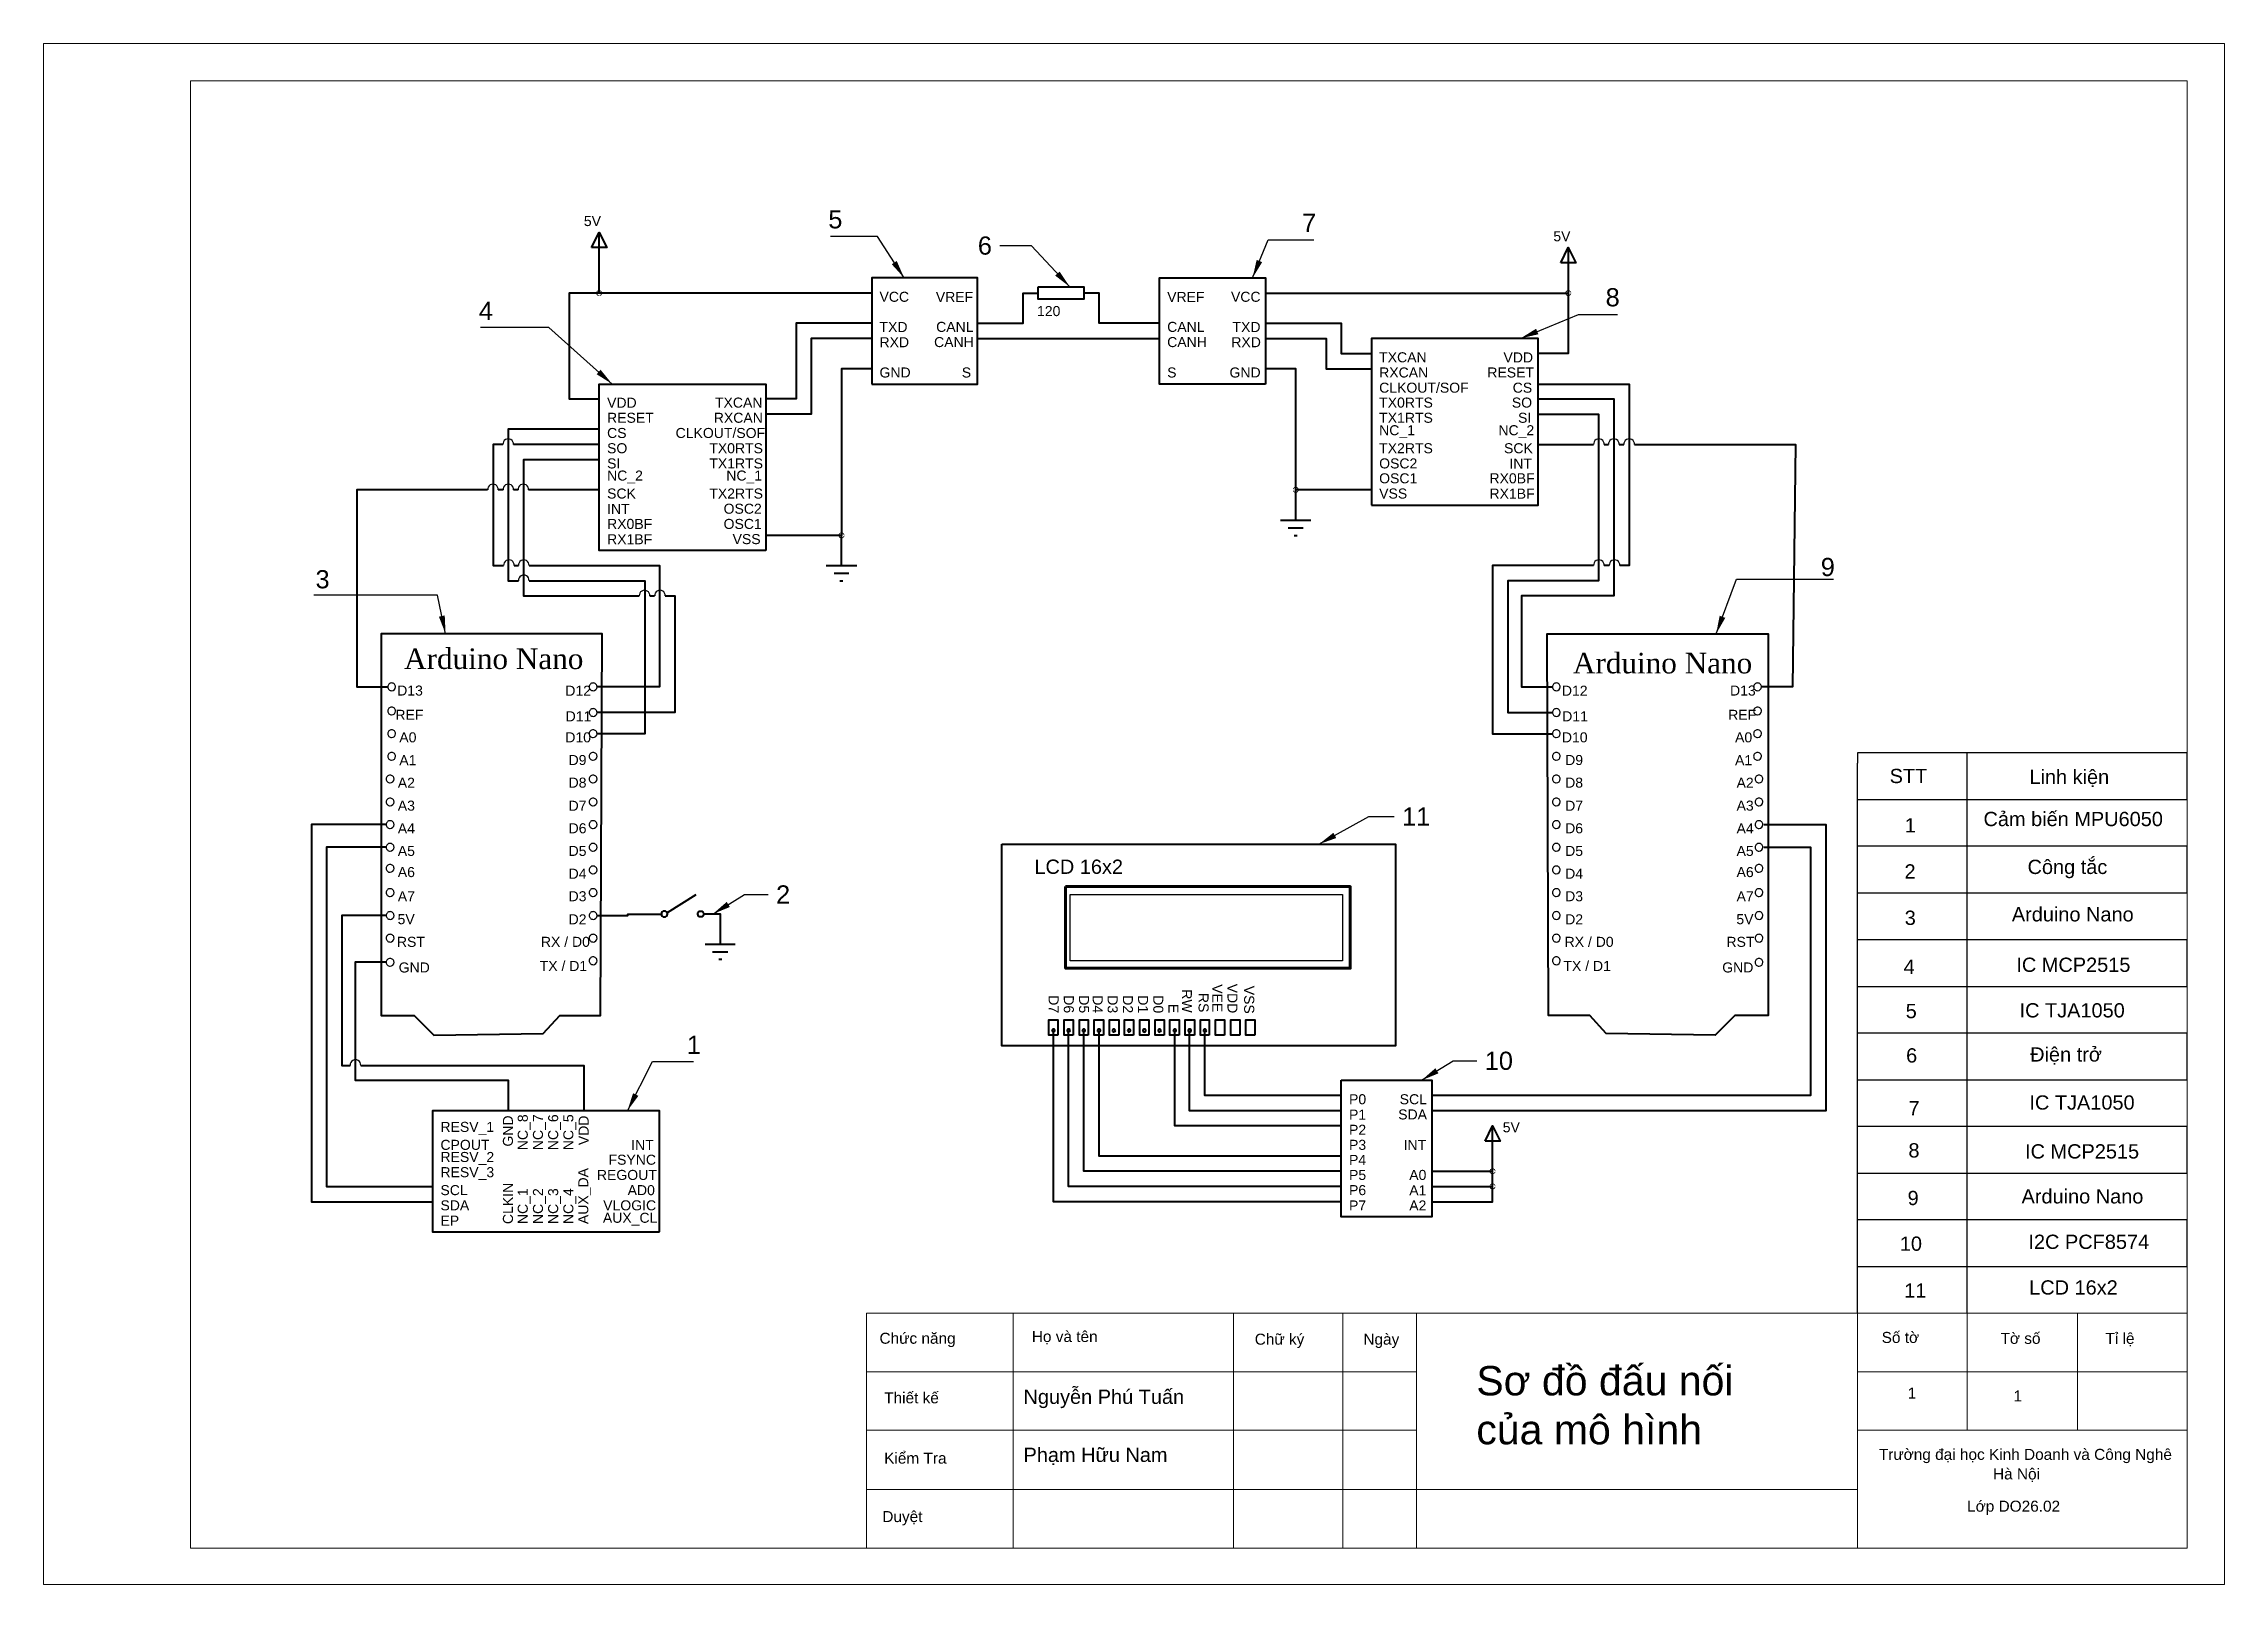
# Model space of a CAD drawing. Header units: millimetres. Extents: x 2695 to 4498, y 1063 to 1884.
# Drawn here: x 2695 to 3115.4, y 1275.6 to 1572.6 of the extents above; entities that cross this region are included whole.
import ezdxf

# ---------------------------------------------------------------- set-up
doc = ezdxf.new("R2010")
doc.units = ezdxf.units.MM
for name, color, linetype in [('PDF2_Geometry', 7, 'Continuous'), ('PDF2_Solid Fills', 7, 'Continuous'), ('PDF2_Text', 7, 'Continuous'), ('PDF_0', 7, 'Continuous'), ('PDF_Text', 7, 'Continuous')]:
    doc.layers.add(name, color=color, linetype=linetype)
doc.styles.add('PDF Arial', font='arial.ttf')
doc.styles.get("Standard").update_dxf_attribs({"font": 'arial.ttf'})
doc.dimstyles.new('AM_ISO$7', dxfattribs={"dimtxt": 3.5, "dimasz": 3.5, "dimexe": 1, "dimexo": 1, "dimgap": 1.5, "dimtad": 1, "dimdsep": 46, "dimtxsty": 'Standard', "dimcen": 0, "dimclrd": 256, "dimclre": 256, "dimclrt": 2, "dimadec": 0, "dimazin": 2, "dimtp": 0.1, "dimtm": 0.1, "dimtfac": 0.71, "dimtdec": 3, "dimtmove": 0, "dimatfit": 3, "dimfxl": 1, "dimlwd": -1, "dimlwe": -1, "dimarcsym": 1})

msp = doc.modelspace()

# ---------------------------------------------------------------- texts
at = {"color": 2, "char_height": 3.5}
for s, insert, attachment_point in [('5', (2848.98, 1536.97), 9), ('7', (2937.57, 1536.33), 7), ('4', (2781.62, 1519.39), 9), ('8', (2996.09, 1521.94), 7), ('9', (3037.56, 1469.95), 7), ('3', (2747.42, 1467.59), 7), ('2', (2836.19, 1410.38), 1), ('1', (2818.99, 1377.9), 7), ('10', (2972.79, 1378.32), 1)]:
    msp.add_mtext(s, dxfattribs=dict(at, insert=insert, attachment_point=attachment_point))
for s, insert, width, attachment_point in [('6', (2877.8, 1531.91), 2.3206, 9), ('11', (2956.86, 1425.41), 4.6722, 1)]:
    msp.add_mtext(s, dxfattribs=dict(at, insert=insert, width=width, attachment_point=attachment_point))
at = {"char_height": 3.9811, "attachment_point": 1}
for insert in [(2764.49, 1456.06), (2989.78, 1455.22)]:
    msp.add_mtext_dynamic_manual_height_columns('{\\fTimes New Roman|b0|i0|c163|p18;Arduino Nano}', width=33.9226, gutter_width=19.91, heights=[0], dxfattribs=dict(at, insert=insert))
at = {"attachment_point": 1}
for s, insert, char_height in [('STT', (3050.84, 1432.84), 2.749), ('{\\fArial|b0|i0|c163|p34;Linh kiện}', (3077.78, 1432.67), 2.7491), ('1', (3053.75, 1423.33), 2.75), ('C{\\fArial|b0|i0|c163|p34;ảm biến MPU6050}', (3068.93, 1424.55), 2.7491), ('LCD 16x2', (2885.99, 1415.35), 2.749), ('2', (3053.7, 1414.44), 2.75), ('{\\fArial|b0|i0|c163|p34;Công tắc}', (3077.42, 1415.32), 2.7491), ('3', (3053.74, 1405.51), 2.75), ('Arduino Nano', (3074.39, 1406.18), 2.7491), ('4', (3053.53, 1396.06), 2.75), ('IC{\\fArial|b0|i0|c163|p34; MCP2515}', (3075.26, 1396.45), 2.7491), ('5', (3053.93, 1387.53), 2.75), ('IC TJA1050', (3075.88, 1387.67), 2.749), ('6', (3054.01, 1378.98), 2.75), ('{\\fArial|b0|i0|c163|p34;Điện trở }', (3077.92, 1379.17), 2.7491), ('7', (3054.48, 1368.82), 2.75), ('IC TJA1050', (3077.78, 1369.9), 2.749), ('8', (3054.46, 1360.68), 2.75), ('IC{\\fArial|b0|i0|c163|p34; MCP2515}', (3076.94, 1360.48), 2.7491), ('9', (3054.3, 1351.5), 2.75), ('Arduino Nano', (3076.26, 1351.81), 2.7491), ('10', (3052.8, 1342.69), 2.749), ('I2C PCF8574', (3077.59, 1343.05), 2.7491), ('11', (3053.65, 1333.66), 2.749), ('LCD 16x2', (3077.73, 1334.25), 2.749), ('{\\fArial|b0|i0|c163|p34;Nguyễn Phú Tuấn}', (2883.89, 1313.18), 2.7491), ('{\\fArial|b0|i0|c163|p34;Phạm Hữu Nam}', (2883.89, 1301.99), 2.7491)]:
    msp.add_mtext(s, dxfattribs=dict(at, insert=insert, char_height=char_height))
at = {"layer": 'PDF2_Text', "attachment_point": 7, "style": 'PDF Arial'}
for s, insert, char_height in [('5V', (2799.15, 1537.44), 1.933), ('5V', (2986.01, 1534.51), 1.933), ('VCC', (2856.13, 1522.84), 1.933), ('VREF', (2866.99, 1522.84), 1.933), ('120', (2886.49, 1520.09), 1.933), ('VREF', (2911.58, 1522.84), 1.933), ('VCC', (2923.88, 1522.84), 1.933), ('TXD', (2856.13, 1517.04), 1.933), ('CANL', (2867.05, 1517.04), 1.933), ('CANL', (2911.58, 1517.04), 1.933), ('TXD', (2924.17, 1517.04), 1.933), ('RXD', (2856.13, 1514.11), 1.933), ('CANH', (2866.65, 1514.11), 1.933), ('CANH', (2911.58, 1514.11), 1.933), ('RXD', (2923.94, 1514.11), 1.933), ('GND', (2856.13, 1508.25), 1.933), ('S', (2871.99, 1508.25), 1.93), ('S', (2911.58, 1508.25), 1.93), ('GND', (2923.59, 1508.25), 1.933), ('TXCAN', (2952.44, 1511.18), 1.933), ('RXCAN', (2952.44, 1508.25), 1.933), ('RESET', (2973.29, 1508.25), 1.933), ('VDD', (2976.4, 1511.18), 1.933), ('CLKOUT/SOF', (2952.44, 1505.32), 1.933), ('CS', (2978.18, 1505.32), 1.933), ('VDD', (2803.62, 1502.45), 1.933), ('RESET', (2803.62, 1499.52), 1.933), ('RXCAN', (2824.19, 1499.52), 1.933), ('TXCAN', (2824.42, 1502.45), 1.933), ('TX0RTS', (2952.44, 1502.45), 1.933), ('TX1RTS', (2952.44, 1499.52), 1.933), ('SO', (2978.01, 1502.45), 1.933), ('SI', (2979.21, 1499.52), 1.933), ('CS', (2803.62, 1496.59), 1.933), ('CLKOUT/SOF', (2816.83, 1496.59), 1.933), ('NC_1', (2952.44, 1496.59), 1.933), ('NC_2', (2975.42, 1496.59), 1.933), ('SO', (2803.62, 1493.65), 1.933), ('SI', (2803.62, 1490.72), 1.933), ('TX0RTS', (2823.32, 1493.65), 1.933), ('TX1RTS', (2823.32, 1490.72), 1.933), ('TX2RTS', (2952.44, 1493.65), 1.933), ('OSC2', (2952.44, 1490.72), 1.933), ('SCK', (2976.51, 1493.65), 1.933), ('INT', (2977.55, 1490.72), 1.933), ('NC_2', (2803.62, 1487.85), 1.933), ('NC_1', (2826.6, 1487.85), 1.933), ('OSC1', (2952.44, 1487.85), 1.933), ('RX0BF', (2973.7, 1487.85), 1.933), ('SCK', (2803.62, 1484.92), 1.933), ('INT', (2803.62, 1481.99), 1.933), ('TX2RTS', (2823.32, 1484.92), 1.933), ('OSC2', (2826.08, 1481.99), 1.933), ('VSS', (2952.44, 1484.92), 1.933), ('RX1BF', (2973.7, 1484.92), 1.933), ('RX0BF', (2803.62, 1479.06), 1.933), ('OSC1', (2826.08, 1479.06), 1.933), ('RX1BF', (2803.62, 1476.13), 1.933), ('VSS', (2827.81, 1476.13), 1.933), ('D13', (2763.16, 1446.94), 1.933), ('D12', (2795.57, 1446.94), 1.933), ('D12', (2987.66, 1446.94), 1.933), ('D13', (3020.07, 1446.94), 1.933), ('REF', (2762.82, 1442.29), 1.933), ('D11', (2795.63, 1442), 1.933), ('D11', (2987.72, 1442), 1.933), ('REF', (3019.72, 1442.29), 1.933), ('A0', (2763.57, 1437.92), 1.933), ('D10', (2795.57, 1437.92), 1.933), ('D10', (2987.66, 1437.92), 1.933), ('A0', (3021.04, 1437.92), 1.933), ('A1', (2763.57, 1433.55), 1.933), ('D9', (2796.2, 1433.55), 1.933), ('D9', (2988.29, 1433.55), 1.933), ('A1', (3021.04, 1433.55), 1.933), ('A2', (2763.28, 1429.19), 1.933), ('D8', (2796.2, 1429.19), 1.933), ('D8', (2988.29, 1429.19), 1.933), ('A2', (3021.33, 1429.19), 1.933), ('A3', (2763.28, 1424.76), 1.933), ('D7', (2796.2, 1424.76), 1.933), ('D7', (2988.29, 1424.76), 1.933), ('A3', (3021.33, 1424.76), 1.933), ('A4', (2763.28, 1420.39), 1.933), ('D6', (2796.2, 1420.39), 1.933), ('D6', (2988.29, 1420.39), 1.933), ('A4', (3021.33, 1420.39), 1.933), ('A5', (2763.28, 1416.03), 1.933), ('D5', (2796.2, 1416.03), 1.933), ('D5', (2988.29, 1416.03), 1.933), ('A5', (3021.33, 1416.03), 1.933), ('A6', (2763.28, 1411.95), 1.933), ('D4', (2796.2, 1411.66), 1.933), ('D4', (2988.29, 1411.66), 1.933), ('A6', (3021.33, 1411.95), 1.933), ('A7', (2763.28, 1407.29), 1.933), ('D3', (2796.2, 1407.29), 1.933), ('D3', (2988.29, 1407.29), 1.933), ('A7', (3021.33, 1407.29), 1.933), ('5V', (2763.24, 1402.87), 1.933), ('D2', (2796.2, 1402.87), 1.933), ('D2', (2988.29, 1402.87), 1.933), ('5V', (3021.29, 1402.87), 1.933), ('RST', (2763.11, 1398.5), 1.933), ('RX / D0', (2790.86, 1398.5), 1.933), ('RX / D0', (2988.18, 1398.5), 1.933), ('RST', (3019.38, 1398.5), 1.933), ('TX / D1', (2790.63, 1393.85), 1.933), ('TX / D1', (2987.95, 1393.85), 1.933), ('GND', (2763.45, 1393.56), 1.933), ('GND', (3018.57, 1393.56), 1.933), ('P0', (2946.63, 1368.16), 1.933), ('P1', (2946.63, 1365.23), 1.933), ('SDA', (2956.11, 1365.23), 1.933), ('SCL', (2956.4, 1368.16), 1.933), ('RESV_1', (2771.5, 1362.3), 1.933), ('P2', (2946.63, 1362.3), 1.933), ('5V', (2976.26, 1362.76), 1.933), ('CPOUT', (2771.5, 1359.37), 1.933), ('RESV_2', (2771.5, 1356.5), 1.933), ('FSYNC', (2803.9, 1356.5), 1.933), ('INT', (2808.27, 1359.37), 1.933), ('P3', (2946.63, 1359.37), 1.933), ('P4', (2946.63, 1356.5), 1.933), ('INT', (2957.15, 1359.37), 1.933), ('RESV_3', (2771.5, 1353.57), 1.933), ('REGOUT', (2801.66, 1353.57), 1.933), ('P5', (2946.63, 1353.57), 1.933), ('A0', (2958.24, 1353.57), 1.933), ('SCL', (2771.5, 1350.64), 1.933), ('SDA', (2771.5, 1347.71), 1.933), ('VLOGIC', (2802.87, 1347.71), 1.933), ('AD0', (2807.58, 1350.64), 1.933), ('P6', (2946.63, 1350.64), 1.933), ('P7', (2946.63, 1347.71), 1.933), ('A1', (2958.24, 1350.64), 1.933), ('A2', (2958.24, 1347.71), 1.933), ('EP', (2771.5, 1344.78), 1.933), ('AUX_CL', (2802.81, 1344.78), 1.933)]:
    msp.add_mtext(s, dxfattribs=dict(at, insert=insert, char_height=char_height))
for s, insert, char_height, rotation in [('VDD', (2923.2, 1391.43), 1.933, 270), ('D7', (2888.73, 1389.19), 1.933, 270), ('D6', (2891.63, 1389.19), 1.933, 270), ('D5', (2894.56, 1389.19), 1.933, 270), ('D4', (2897.23, 1389.19), 1.933, 270), ('D3', (2900.08, 1389.19), 1.933, 270), ('D2', (2903.04, 1389.19), 1.933, 270), ('D1', (2905.97, 1389.19), 1.933, 270), ('D0', (2908.87, 1389.19), 1.933, 270), ('E', (2911.83, 1387.52), 1.93, 270), ('RW', (2914.41, 1390.34), 1.933, 270), ('RS', (2917.6, 1389.65), 1.933, 270), ('VEE', (2920.27, 1391.32), 1.933, 270), ('VSS', (2926.39, 1391.03), 1.933, 270), ('GND', (2785.5, 1360.03), 1.933, 90), ('NC_8', (2788.89, 1359.34), 1.933, 90), ('NC_7', (2791.82, 1359.34), 1.933, 90), ('NC_6', (2794.75, 1359.34), 1.933, 90), ('NC_5', (2797.68, 1359.34), 1.933, 90), ('VDD', (2800.07, 1360.31), 1.933, 90), ('AUX_DA', (2800.55, 1345.09), 1.933, 90), ('CLKIN', (2785.5, 1345.09), 1.933, 90), ('NC_1', (2788.89, 1345.09), 1.933, 90), ('NC_2', (2791.82, 1345.09), 1.933, 90), ('NC_3', (2794.75, 1345.09), 1.933, 90), ('NC_4', (2797.68, 1345.09), 1.933, 90)]:
    msp.add_mtext(s, dxfattribs=dict(at, insert=insert, char_height=char_height, rotation=rotation))
at = {"layer": 'PDF_Text', "attachment_point": 7, "style": 'PDF Arial'}
for s, insert, char_height in [('Chức năng', (2856.13, 1321.38), 2.122), ('Họ và tên', (2885.49, 1321.89), 2.122), ('Chữ ký', (2928.46, 1321.2), 2.122), ('Ngày', (2949.4, 1321.2), 2.122), ('Số tờ', (3049.3, 1322.15), 2.122), ('Tờ số', (3072.21, 1321.97), 2.122), ('Tỉ lệ', (3092.44, 1321.53), 2.122), ('Thiết kế', (2857.03, 1310.51), 2.122), ('1', (3054.31, 1311.44), 2.12), ('1', (3074.72, 1310.9), 2.12), ('Kiểm Tra', (2857.03, 1298.88), 2.122), ('Trường đại học Kinh Doanh và Công Nghê', (3048.76, 1299), 2.1218), ('Hà Nội', (3070.76, 1295.4), 2.122), ('Lớp DO26.02', (3065.77, 1289.01), 2.1218), ('Duyệt', (2856.67, 1287.01), 2.122)]:
    msp.add_mtext(s, dxfattribs=dict(at, insert=insert, char_height=char_height))
at = {"layer": 'PDF_Text', "insert": (2971.17, 1302.56), "char_height": 5.6583, "width": 60.2494, "attachment_point": 7, "style": 'PDF Arial'}
msp.add_mtext('Sơ đồ {\\fArial|b0|i0|c163|p34;đấu nối của mô hình}', dxfattribs=at)

# ---------------------------------------------------------------- hatches: boundary and pattern name
at = {"layer": 'PDF2_Solid Fills', "transparency": 33554559}
h = msp.add_hatch(color=256, dxfattribs=at)
h.paths.add_polyline_path([(2802.08, 1523.97, 0.414214), (2802.66, 1524.55)], flags=0)
h.paths.add_polyline_path([(2801.51, 1524.55, 0.414214), (2802.08, 1523.97)], flags=0)
h.paths.add_polyline_path([(2802.08, 1525.12, 0.414214), (2801.51, 1524.55)], flags=0)
h.paths.add_polyline_path([(2802.66, 1524.55, 0.414214), (2802.08, 1525.12)], flags=0)
h = msp.add_hatch(color=256, dxfattribs=at)
h.paths.add_polyline_path([(2988.88, 1523.97, 0.414213), (2989.46, 1524.55)], flags=0)
h.paths.add_polyline_path([(2988.31, 1524.55, 0.414214), (2988.88, 1523.97)], flags=0)
h.paths.add_polyline_path([(2988.88, 1525.12, 0.414214), (2988.31, 1524.55)], flags=0)
h.paths.add_polyline_path([(2989.46, 1524.55, 0.414213), (2988.88, 1525.12)], flags=0)
h = msp.add_hatch(color=256, dxfattribs=at)
h.paths.add_polyline_path([(2936.36, 1486.05, 0.414213), (2936.94, 1486.63)], flags=0)
h.paths.add_polyline_path([(2935.79, 1486.63, 0.414214), (2936.36, 1486.05)], flags=0)
h.paths.add_polyline_path([(2936.36, 1487.2, 0.414214), (2935.79, 1486.63)], flags=0)
h.paths.add_polyline_path([(2936.94, 1486.63, 0.414213), (2936.36, 1487.2)], flags=0)
h = msp.add_hatch(color=256, dxfattribs=at)
h.paths.add_polyline_path([(2848.8, 1477.26, 0.414213), (2849.37, 1477.83)], flags=0)
h.paths.add_polyline_path([(2848.22, 1477.83, 0.414213), (2848.8, 1477.26)], flags=0)
h.paths.add_polyline_path([(2848.8, 1478.41, 0.414214), (2848.22, 1477.83)], flags=0)
h.paths.add_polyline_path([(2849.37, 1477.83, 0.414213), (2848.8, 1478.41)], flags=0)
h = msp.add_hatch(color=256, dxfattribs=at)
h.paths.add_polyline_path([(2974.29, 1354.7, 0.414213), (2974.86, 1355.27)], flags=0)
h.paths.add_polyline_path([(2973.71, 1355.27, 0.414213), (2974.29, 1354.7)], flags=0)
h.paths.add_polyline_path([(2974.29, 1355.85, 0.414214), (2973.71, 1355.27)], flags=0)
h.paths.add_polyline_path([(2974.86, 1355.27, 0.414213), (2974.29, 1355.85)], flags=0)
h = msp.add_hatch(color=256, dxfattribs=at)
h.paths.add_polyline_path([(2974.29, 1351.77, 0.414213), (2974.86, 1352.34)], flags=0)
h.paths.add_polyline_path([(2973.71, 1352.34, 0.414213), (2974.29, 1351.77)], flags=0)
h.paths.add_polyline_path([(2974.29, 1352.92, 0.414214), (2973.71, 1352.34)], flags=0)
h.paths.add_polyline_path([(2974.86, 1352.34, 0.414213), (2974.29, 1352.92)], flags=0)

# ---------------------------------------------------------------- linework, layer by layer
for p, q in [((3108.2, 1435.91), (3044.64, 1435.91)), ((3044.64, 1435.91), (3044.64, 1433.96)), ((3044.64, 1414.46), (3044.64, 1433.96)), ((3065.77, 1327.91), (3065.77, 1435.91)), ((3108.2, 1426.91), (3108.2, 1435.91)), ((3044.64, 1417.91), (3044.64, 1426.91)), ((3044.64, 1426.91), (3108.2, 1426.91)), ((3108.2, 1417.91), (3044.64, 1417.91)), ((3108.2, 1408.91), (3108.2, 1417.91)), ((3108.2, 1408.91), (3108.2, 1417.91)), ((3044.64, 1327.91), (3044.64, 1414.46)), ((3044.64, 1399.91), (3044.64, 1408.91)), ((3044.64, 1408.91), (3108.2, 1408.91)), ((3108.2, 1399.91), (3044.64, 1399.91)), ((3108.2, 1390.91), (3108.2, 1399.91)), ((3044.64, 1381.91), (3044.64, 1390.91)), ((3044.64, 1390.91), (3108.2, 1390.91)), ((3108.2, 1381.91), (3044.64, 1381.91)), ((3108.2, 1372.91), (3108.2, 1381.91)), ((3044.64, 1363.91), (3044.64, 1372.91)), ((3044.64, 1372.91), (3108.2, 1372.91)), ((3108.2, 1363.91), (3044.64, 1363.91)), ((3108.2, 1354.91), (3108.2, 1363.91)), ((3044.64, 1345.91), (3044.64, 1354.91)), ((3044.64, 1354.91), (3108.2, 1354.91)), ((3108.2, 1345.91), (3044.64, 1345.91)), ((3044.64, 1345.91), (3044.64, 1345.91)), ((3108.2, 1336.91), (3108.2, 1345.91)), ((3044.64, 1327.91), (3044.64, 1336.91)), ((3044.64, 1336.91), (3108.2, 1336.91))]:
    msp.add_line(p, q)
for centre in [(2784.56, 1495.43), (2994.79, 1495.43), (2997.67, 1495.43), (3000.63, 1495.43), (2781.62, 1486.7), (2784.59, 1486.7), (2787.47, 1486.7), (2784.7, 1472.1), (2787.56, 1472.1), (2994.79, 1472.1), (2997.81, 1472.1), (2787.57, 1469.17), (2810.84, 1466.24), (2813.81, 1466.24), (2755.12, 1375.75)]:
    msp.add_arc(centre, 1.02, 355.8199, 184.1801)
at = {"layer": 'PDF2_Geometry', "lineweight": 40}
for points in [[(2800.64, 1533.34), (2802.08, 1536.21), (2803.57, 1533.34)], [(2987.44, 1530.41), (2988.88, 1533.34), (2990.38, 1530.41)], [(2854.66, 1507.02), (2875.05, 1507.02), (2875.05, 1527.48), (2854.66, 1527.48)], [(2930.5, 1507.02), (2910.1, 1507.02), (2910.1, 1527.48), (2930.5, 1527.48)], [(2886.72, 1525.75), (2895.51, 1525.75), (2895.51, 1523.4), (2886.72, 1523.4)], [(2950.96, 1483.69), (2983.08, 1483.69), (2983.08, 1515.81), (2950.96, 1515.81)], [(2834.2, 1474.96), (2802.08, 1474.96), (2802.08, 1507.02), (2834.2, 1507.02)], [(2760.08, 1427.96), (2760.08, 1385.32), (2766.46, 1385.32), (2770.25, 1381.53), (2791.28, 1381.82), (2794.5, 1385.32), (2802.37, 1385.32), (2802.66, 1458.87), (2760.08, 1458.87)], [(3027.44, 1427.96), (3027.44, 1385.32), (3021, 1385.32), (3017.21, 1381.53), (2996.18, 1381.82), (2993.02, 1385.32), (2985.09, 1385.32), (2984.8, 1458.87), (3027.44, 1458.87)], [(2879.71, 1418.31), (2955.61, 1418.31), (2955.61, 1379.46), (2879.71, 1379.46)], [(2890.51, 1381.53), (2888.79, 1381.53), (2888.79, 1384.46), (2890.51, 1384.46)], [(2893.44, 1381.53), (2891.72, 1381.53), (2891.72, 1384.46), (2893.44, 1384.46)], [(2896.37, 1381.53), (2894.65, 1381.53), (2894.65, 1384.46), (2896.37, 1384.46)], [(2899.3, 1381.53), (2897.52, 1381.53), (2897.52, 1384.46), (2899.3, 1384.46)], [(2902.23, 1381.53), (2900.45, 1381.53), (2900.45, 1384.46), (2902.23, 1384.46)], [(2905.11, 1381.53), (2903.38, 1381.53), (2903.38, 1384.46), (2905.11, 1384.46)], [(2908.04, 1381.53), (2906.31, 1381.53), (2906.31, 1384.46), (2908.04, 1384.46)], [(2910.97, 1381.53), (2909.24, 1381.53), (2909.24, 1384.46), (2910.97, 1384.46)], [(2913.9, 1381.53), (2912.12, 1381.53), (2912.12, 1384.46), (2913.9, 1384.46)], [(2916.83, 1381.53), (2915.05, 1381.53), (2915.05, 1384.46), (2916.83, 1384.46)], [(2919.7, 1381.53), (2917.98, 1381.53), (2917.98, 1384.46), (2919.7, 1384.46)], [(2922.63, 1381.53), (2920.91, 1381.53), (2920.91, 1384.46), (2922.63, 1384.46)], [(2925.56, 1381.53), (2923.84, 1381.53), (2923.84, 1384.46), (2925.56, 1384.46)], [(2928.49, 1381.53), (2926.71, 1381.53), (2926.71, 1384.46), (2928.49, 1384.46)], [(2945.1, 1372.8), (2962.62, 1372.8), (2962.62, 1346.48), (2945.1, 1346.48)], [(2813.75, 1343.61), (2813.75, 1366.94), (2769.96, 1366.94), (2769.96, 1343.61)], [(2972.85, 1361.08), (2974.29, 1364.01), (2975.78, 1361.08)]]:
    msp.add_lwpolyline(points, close=True, dxfattribs=at)
for points in [[(2802.08, 1524.55), (2802.08, 1530.41), (2802.08, 1536.21)], [(2988.88, 1533.34), (2988.88, 1527.48), (2988.88, 1524.55)], [(2854.66, 1524.55), (2848.8, 1524.55), (2802.08, 1524.55), (2796.28, 1524.55), (2796.28, 1504.15), (2802.08, 1504.15)], [(2875.05, 1518.74), (2880.92, 1518.74), (2883.85, 1518.74), (2883.85, 1524.55), (2886.72, 1524.55)], [(2910.1, 1518.74), (2904.24, 1518.74), (2898.44, 1518.74), (2898.44, 1524.55), (2895.51, 1524.55)], [(2930.5, 1524.55), (2936.36, 1524.55), (2988.88, 1524.55), (2988.88, 1512.88), (2983.08, 1512.88)], [(2854.66, 1518.74), (2848.8, 1518.74), (2840.06, 1518.74), (2840.06, 1504.15), (2834.2, 1504.15)], [(2930.5, 1518.74), (2936.36, 1518.74), (2945.1, 1518.74), (2945.1, 1512.88), (2950.96, 1512.88)], [(2854.66, 1515.81), (2848.8, 1515.81), (2842.93, 1515.81), (2842.93, 1501.22), (2840.06, 1501.22), (2834.2, 1501.22)], [(2875.05, 1515.81), (2880.92, 1515.81), (2904.24, 1515.81), (2910.1, 1515.81)], [(2930.5, 1515.81), (2936.36, 1515.81), (2942.22, 1515.81), (2942.22, 1509.95), (2945.1, 1509.95), (2950.96, 1509.95)], [(2854.66, 1509.95), (2848.8, 1509.95), (2848.8, 1477.83), (2840.06, 1477.83), (2834.2, 1477.83)], [(2950.96, 1486.63), (2945.1, 1486.63), (2936.36, 1486.63), (2936.36, 1509.95), (2930.5, 1509.95)], [(2983.08, 1507.02), (2988.88, 1507.02), (3000.6, 1507.02), (3000.6, 1472.03), (2998.82, 1472.03)], [(2983.08, 1501.22), (2988.88, 1501.22), (2994.74, 1501.22), (2994.74, 1469.1), (2977.22, 1469.1), (2977.22, 1443.7), (2979.86, 1443.7), (2985.72, 1443.7)], [(2983.08, 1504.15), (2988.88, 1504.15), (2997.67, 1504.15), (2997.67, 1466.17), (2979.86, 1466.17), (2979.86, 1448.64), (2985.72, 1448.64)], [(2802.08, 1498.29), (2796.28, 1498.29), (2784.56, 1498.29), (2784.56, 1469.1), (2786.56, 1469.1)], [(2783.55, 1495.36), (2781.68, 1495.36), (2781.68, 1472.03), (2783.68, 1472.03)], [(2802.08, 1495.36), (2796.28, 1495.36), (2785.58, 1495.36)], [(2802.08, 1492.43), (2796.28, 1492.43), (2787.49, 1492.43), (2787.49, 1466.17), (2809.82, 1466.17)], [(2983.08, 1495.36), (2988.88, 1495.36), (2993.78, 1495.36)], [(2995.8, 1495.36), (2996.66, 1495.36)], [(2998.69, 1495.36), (2999.61, 1495.36)], [(3001.64, 1495.36), (3032.67, 1495.36), (3032.09, 1448.64), (3026.29, 1448.64)], [(2780.6, 1486.63), (2755.37, 1486.63), (2755.37, 1448.64), (2761.23, 1448.64)], [(2783.58, 1486.63), (2782.63, 1486.63)], [(2786.46, 1486.63), (2785.6, 1486.63)], [(2802.08, 1486.63), (2796.28, 1486.63), (2788.48, 1486.63)], [(2936.36, 1480.76), (2936.36, 1483.69), (2936.36, 1486.63)], [(2933.43, 1480.76), (2939.29, 1480.76)], [(2848.8, 1472.03), (2848.8, 1474.96), (2848.8, 1477.83)], [(2934.93, 1479.33), (2937.8, 1479.33)], [(2936.08, 1477.83), (2936.65, 1477.83)], [(2785.71, 1472.03), (2786.54, 1472.03)], [(2788.57, 1472.03), (2813.75, 1472.03), (2813.75, 1448.64), (2807.65, 1448.64), (2801.79, 1448.64)], [(2845.86, 1472.03), (2851.73, 1472.03)], [(2993.77, 1472.03), (2974.29, 1472.03), (2974.29, 1439.62), (2979.86, 1439.62), (2985.72, 1439.62)], [(2996.8, 1472.03), (2995.8, 1472.03)], [(2788.59, 1469.1), (2810.87, 1469.1), (2810.87, 1439.62), (2807.65, 1439.62), (2801.79, 1439.62)], [(2847.36, 1470.54), (2850.23, 1470.54)], [(2848.51, 1469.1), (2849.08, 1469.1)], [(2814.82, 1466.17), (2816.68, 1466.17), (2816.68, 1443.7), (2807.65, 1443.7), (2801.79, 1443.7)], [(2811.85, 1466.17), (2812.79, 1466.17)], [(2760.94, 1422.1), (2755.08, 1422.1), (2746.63, 1422.1), (2746.63, 1349.41), (2764.16, 1349.41), (2769.96, 1349.41)], [(3026.57, 1422.1), (3032.38, 1422.1), (3038.53, 1422.1), (3038.53, 1366.94), (2968.48, 1366.94), (2962.62, 1366.94)], [(2760.94, 1417.73), (2755.08, 1417.73), (2749.56, 1417.73), (2749.56, 1352.34), (2764.16, 1352.34), (2769.96, 1352.34)], [(3026.57, 1417.73), (3032.38, 1417.73), (3035.6, 1417.73), (3035.6, 1369.87), (2968.48, 1369.87), (2962.62, 1369.87)], [(2815.24, 1405.15), (2820.76, 1408.65)], [(2760.94, 1404.57), (2755.08, 1404.57), (2752.49, 1404.57), (2752.49, 1375.67), (2754.11, 1375.67)], [(2801.79, 1404.57), (2807.65, 1404.57), (2807.65, 1404.86), (2810.87, 1404.86), (2813.75, 1404.86), (2814.03, 1404.86)], [(2822.54, 1399.06), (2828.34, 1399.06)], [(2823.97, 1397.56), (2826.9, 1397.56)], [(2825.18, 1396.13), (2825.75, 1396.13)], [(2760.94, 1395.55), (2755.08, 1395.55), (2755.08, 1372.8), (2784.56, 1372.8), (2784.56, 1366.94)], [(2945.1, 1349.41), (2939.29, 1349.41), (2889.65, 1349.41), (2889.65, 1376.59), (2889.65, 1382.39)], [(2945.1, 1352.34), (2939.29, 1352.34), (2892.58, 1352.34), (2892.58, 1376.59), (2892.58, 1382.39)], [(2945.1, 1355.27), (2939.29, 1355.27), (2895.51, 1355.27), (2895.51, 1376.59), (2895.51, 1382.39)], [(2945.1, 1358.2), (2939.29, 1358.2), (2898.44, 1358.2), (2898.44, 1376.59), (2898.44, 1382.39)], [(2945.1, 1364.01), (2939.29, 1364.01), (2913.04, 1364.01), (2913.04, 1376.59), (2913.04, 1382.39)], [(2945.1, 1366.94), (2939.29, 1366.94), (2915.91, 1366.94), (2915.91, 1376.59), (2915.91, 1382.39)], [(2945.1, 1369.87), (2939.29, 1369.87), (2918.84, 1369.87), (2918.84, 1376.59), (2918.84, 1382.39)], [(2756.14, 1375.67), (2799.15, 1375.67), (2799.15, 1372.8), (2799.15, 1366.94)], [(2962.62, 1355.27), (2968.48, 1355.27), (2974.29, 1355.27), (2974.29, 1358.2), (2974.29, 1364.01)], [(2962.62, 1352.34), (2968.48, 1352.34), (2974.29, 1352.34), (2974.29, 1355.27)], [(2962.62, 1349.41), (2968.48, 1349.41), (2974.29, 1349.41), (2974.29, 1352.34)]]:
    msp.add_lwpolyline(points, dxfattribs=at)
at = {"layer": 'PDF2_Geometry', "lineweight": 25}
for points in [[(2762.09, 1449.39, 0.414214), (2761.34, 1448.64, 0.414214), (2762.09, 1447.9, 0.414213), (2762.84, 1448.64, 0.414214)], [(2800.93, 1449.39, 0.414214), (2800.18, 1448.64, 0.414214), (2800.93, 1447.9, 0.414213), (2801.68, 1448.64, 0.414214)], [(2986.58, 1449.39, 0.414214), (2985.84, 1448.64, 0.414214), (2986.58, 1447.9, 0.414213), (2987.33, 1448.64, 0.414214)], [(3025.37, 1449.39, 0.414214), (3024.62, 1448.64, 0.414214), (3025.37, 1447.9, 0.414213), (3026.12, 1448.64, 0.414214)], [(2762.09, 1444.74, 0.414214), (2761.34, 1443.99, 0.414214), (2762.09, 1443.24, 0.414213), (2762.84, 1443.99, 0.414214)], [(2800.93, 1444.45, 0.414214), (2800.18, 1443.7, 0.414214), (2800.93, 1442.96, 0.414213), (2801.68, 1443.7, 0.414214)], [(2986.58, 1444.45, 0.414214), (2985.84, 1443.7, 0.414214), (2986.58, 1442.96, 0.414213), (2987.33, 1443.7, 0.414214)], [(3025.37, 1444.74, 0.414214), (3024.62, 1443.99, 0.414214), (3025.37, 1443.24, 0.414213), (3026.12, 1443.99, 0.414214)], [(2762.09, 1440.37, 0.414214), (2761.34, 1439.62, 0.414214), (2762.09, 1438.88, 0.414213), (2762.84, 1439.62, 0.414214)], [(2800.93, 1440.37, 0.414214), (2800.18, 1439.62, 0.414214), (2800.93, 1438.88, 0.414213), (2801.68, 1439.62, 0.414214)], [(2986.58, 1440.37, 0.414214), (2985.84, 1439.62, 0.414214), (2986.58, 1438.88, 0.414213), (2987.33, 1439.62, 0.414214)], [(3025.37, 1440.37, 0.414214), (3024.62, 1439.62, 0.414214), (3025.37, 1438.88, 0.414213), (3026.12, 1439.62, 0.414214)], [(2762.09, 1436, 0.414214), (2761.34, 1435.26, 0.414214), (2762.09, 1434.51, 0.414213), (2762.84, 1435.26, 0.414214)], [(2800.93, 1436, 0.414214), (2800.18, 1435.26, 0.414214), (2800.93, 1434.51, 0.414213), (2801.68, 1435.26, 0.414214)], [(2986.58, 1436, 0.414214), (2985.84, 1435.26, 0.414214), (2986.58, 1434.51, 0.414213), (2987.33, 1435.26, 0.414214)], [(3025.37, 1436, 0.414214), (3024.62, 1435.26, 0.414214), (3025.37, 1434.51, 0.414213), (3026.12, 1435.26, 0.414214)], [(2761.8, 1431.64, 0.414214), (2761.05, 1430.89, 0.414214), (2761.8, 1430.14, 0.414213), (2762.55, 1430.89, 0.414214)], [(2800.93, 1431.64, 0.414214), (2800.18, 1430.89, 0.414214), (2800.93, 1430.14, 0.414213), (2801.68, 1430.89, 0.414214)], [(2986.58, 1431.64, 0.414214), (2985.84, 1430.89, 0.414214), (2986.58, 1430.14, 0.414213), (2987.33, 1430.89, 0.414214)], [(3025.66, 1431.64, 0.414214), (3024.91, 1430.89, 0.414214), (3025.66, 1430.14, 0.414213), (3026.4, 1430.89, 0.414214)], [(2761.8, 1427.21, 0.414214), (2761.05, 1426.47, 0.414214), (2761.8, 1425.72, 0.414213), (2762.55, 1426.47, 0.414214)], [(2800.93, 1427.21, 0.414214), (2800.18, 1426.47, 0.414214), (2800.93, 1425.72, 0.414213), (2801.68, 1426.47, 0.414214)], [(2986.58, 1427.21, 0.414214), (2985.84, 1426.47, 0.414214), (2986.58, 1425.72, 0.414213), (2987.33, 1426.47, 0.414214)], [(3025.66, 1427.21, 0.414214), (3024.91, 1426.47, 0.414214), (3025.66, 1425.72, 0.414213), (3026.4, 1426.47, 0.414214)], [(2761.8, 1422.85, 0.414214), (2761.05, 1422.1, 0.414214), (2761.8, 1421.35, 0.414213), (2762.55, 1422.1, 0.414214)], [(2800.93, 1422.85, 0.414214), (2800.18, 1422.1, 0.414214), (2800.93, 1421.35, 0.414213), (2801.68, 1422.1, 0.414214)], [(2986.58, 1422.85, 0.414214), (2985.84, 1422.1, 0.414214), (2986.58, 1421.35, 0.414213), (2987.33, 1422.1, 0.414214)], [(3025.66, 1422.85, 0.414214), (3024.91, 1422.1, 0.414214), (3025.66, 1421.35, 0.414213), (3026.4, 1422.1, 0.414214)], [(2761.8, 1418.48, 0.414214), (2761.05, 1417.73, 0.414214), (2761.8, 1416.98, 0.414213), (2762.55, 1417.73, 0.414214)], [(2800.93, 1418.48, 0.414214), (2800.18, 1417.73, 0.414214), (2800.93, 1416.98, 0.414213), (2801.68, 1417.73, 0.414214)], [(2986.58, 1418.48, 0.414214), (2985.84, 1417.73, 0.414214), (2986.58, 1416.98, 0.414213), (2987.33, 1417.73, 0.414214)], [(3025.66, 1418.48, 0.414214), (3024.91, 1417.73, 0.414214), (3025.66, 1416.98, 0.414213), (3026.4, 1417.73, 0.414214)], [(2761.8, 1414.4, 0.414214), (2761.05, 1413.65, 0.414214), (2761.8, 1412.9, 0.414213), (2762.55, 1413.65, 0.414214)], [(2800.93, 1414.11, 0.414214), (2800.18, 1413.36, 0.414214), (2800.93, 1412.62, 0.414213), (2801.68, 1413.36, 0.414214)], [(2986.58, 1414.11, 0.414214), (2985.84, 1413.36, 0.414214), (2986.58, 1412.62, 0.414213), (2987.33, 1413.36, 0.414214)], [(3025.66, 1414.4, 0.414214), (3024.91, 1413.65, 0.414214), (3025.66, 1412.9, 0.414213), (3026.4, 1413.65, 0.414214)], [(2761.8, 1409.74, 0.414214), (2761.05, 1409, 0.414214), (2761.8, 1408.25, 0.414213), (2762.55, 1409, 0.414214)], [(2800.93, 1409.74, 0.414214), (2800.18, 1409, 0.414214), (2800.93, 1408.25, 0.414213), (2801.68, 1409, 0.414214)], [(2986.58, 1409.74, 0.414214), (2985.84, 1409, 0.414214), (2986.58, 1408.25, 0.414213), (2987.33, 1409, 0.414214)], [(3025.66, 1409.74, 0.414214), (3024.91, 1409, 0.414214), (3025.66, 1408.25, 0.414213), (3026.4, 1409, 0.414214)], [(2761.8, 1405.32, 0.414214), (2761.05, 1404.57, 0.414214), (2761.8, 1403.83, 0.414213), (2762.55, 1404.57, 0.414214)], [(2800.93, 1405.32, 0.414214), (2800.18, 1404.57, 0.414214), (2800.93, 1403.83, 0.414213), (2801.68, 1404.57, 0.414214)], [(2986.58, 1405.32, 0.414214), (2985.84, 1404.57, 0.414214), (2986.58, 1403.83, 0.414213), (2987.33, 1404.57, 0.414214)], [(3025.66, 1405.32, 0.414214), (3024.91, 1404.57, 0.414214), (3025.66, 1403.83, 0.414213), (3026.4, 1404.57, 0.414214)], [(2761.8, 1400.95, 0.414214), (2761.05, 1400.21, 0.414214), (2761.8, 1399.46, 0.414213), (2762.55, 1400.21, 0.414214)], [(2800.93, 1400.95, 0.414214), (2800.18, 1400.21, 0.414214), (2800.93, 1399.46, 0.414213), (2801.68, 1400.21, 0.414214)], [(2986.58, 1400.95, 0.414214), (2985.84, 1400.21, 0.414214), (2986.58, 1399.46, 0.414213), (2987.33, 1400.21, 0.414214)], [(3025.66, 1400.95, 0.414214), (3024.91, 1400.21, 0.414214), (3025.66, 1399.46, 0.414213), (3026.4, 1400.21, 0.414214)], [(2761.8, 1396.3, 0.414214), (2761.05, 1395.55, 0.414214), (2761.8, 1394.8, 0.414213), (2762.55, 1395.55, 0.414214)], [(2800.93, 1396.59, 0.414214), (2800.18, 1395.84, 0.414214), (2800.93, 1395.09, 0.414213), (2801.68, 1395.84, 0.414214)], [(2986.58, 1396.59, 0.414214), (2985.84, 1395.84, 0.414214), (2986.58, 1395.09, 0.414213), (2987.33, 1395.84, 0.414214)], [(3025.66, 1396.3, 0.414214), (3024.91, 1395.55, 0.414214), (3025.66, 1394.8, 0.414213), (3026.4, 1395.55, 0.414214)]]:
    msp.add_lwpolyline(points, format="xyb", close=True, dxfattribs=at)
at = {"layer": 'PDF2_Geometry', "lineweight": 211}
msp.add_lwpolyline([(2892, 1410.15), (2946.88, 1410.15), (2946.88, 1394.4), (2892, 1394.4)], close=True, dxfattribs=at)
at = {"layer": 'PDF2_Geometry', "lineweight": 25}
msp.add_lwpolyline([(2892.87, 1408.65), (2945.38, 1408.65), (2945.38, 1395.84), (2892.87, 1395.84)], close=True, dxfattribs=at)
at = {"layer": 'PDF2_Geometry', "lineweight": 90}
for points in [[(2946.88, 1409.28), (2946.88, 1395.84)], [(2946.02, 1394.4), (2892.87, 1394.4)]]:
    msp.add_lwpolyline(points, dxfattribs=at)
at = {"layer": 'PDF2_Geometry', "lineweight": 40}
for points in [[(2814.66, 1405.43, 0.414214), (2814.09, 1404.86, 0.414213), (2814.66, 1404.29, 0.414213), (2815.24, 1404.86, 0.414213)], [(2889.65, 1382.68, 0.414215), (2889.36, 1382.39, 0.414214), (2889.65, 1382.11, 0.414213), (2889.94, 1382.39, 0.414214)], [(2892.58, 1382.68, 0.414214), (2892.29, 1382.39, 0.414214), (2892.58, 1382.11, 0.414213), (2892.87, 1382.39, 0.414214)], [(2895.51, 1382.68, 0.414214), (2895.22, 1382.39, 0.414214), (2895.51, 1382.11, 0.414213), (2895.8, 1382.39, 0.414214)], [(2898.44, 1382.68, 0.414215), (2898.15, 1382.39, 0.414214), (2898.44, 1382.11, 0.414213), (2898.73, 1382.39, 0.414214)], [(2901.31, 1382.68, 0.414215), (2901.03, 1382.39, 0.414214), (2901.31, 1382.11, 0.414213), (2901.6, 1382.39, 0.414214)], [(2904.24, 1382.68, 0.414214), (2903.96, 1382.39, 0.414214), (2904.24, 1382.11, 0.414213), (2904.53, 1382.39, 0.414214)], [(2907.17, 1382.68, 0.414214), (2906.89, 1382.39, 0.414214), (2907.17, 1382.11, 0.414213), (2907.46, 1382.39, 0.414214)], [(2910.1, 1382.68, 0.414215), (2909.82, 1382.39, 0.414214), (2910.1, 1382.11, 0.414213), (2910.39, 1382.39, 0.414214)], [(2913.04, 1382.68, 0.414215), (2912.75, 1382.39, 0.414214), (2913.04, 1382.11, 0.414213), (2913.32, 1382.39, 0.414214)], [(2915.91, 1382.68, 0.414214), (2915.62, 1382.39, 0.414214), (2915.91, 1382.11, 0.414213), (2916.2, 1382.39, 0.414214)], [(2918.84, 1382.68, 0.414214), (2918.55, 1382.39, 0.414214), (2918.84, 1382.11, 0.414213), (2919.13, 1382.39, 0.414214)]]:
    msp.add_lwpolyline(points, format="xyb", close=True, dxfattribs=at)
msp.add_lwpolyline([(2825.47, 1399.06), (2825.47, 1401.99), (2825.47, 1404.86), (2822.54, 1404.86), (2822.25, 1404.86, -0.414213), (2821.67, 1404.29, -0.414213), (2821.1, 1404.86, -0.414214), (2821.67, 1405.43, -0.414213), (2822.25, 1404.86)], format="xyb", dxfattribs=at)
at = {"layer": 'PDF_0', "lineweight": 20}
msp.add_lwpolyline([(2695.01, 1275.64), (2695.01, 1572.64), (3115.36, 1572.64), (3115.36, 1275.64)], close=True, dxfattribs=at)
for points in [[(3108.2, 1282.62), (2723.3, 1282.62), (2723.3, 1565.48), (3108.2, 1565.48), (3108.2, 1282.62), (3108.2, 1327.91), (2853.63, 1327.91), (2853.63, 1282.62)], [(2881.91, 1327.91), (2881.91, 1282.62)], [(2924.34, 1327.91), (2924.34, 1282.62)], [(2945.46, 1327.91), (2945.46, 1282.62)], [(2959.61, 1327.91), (2959.61, 1282.62)], [(3044.64, 1327.91), (3044.64, 1282.62)], [(3065.77, 1327.91), (3065.77, 1305.36)], [(3087.07, 1327.91), (3087.07, 1305.36)], [(2959.61, 1316.63), (2853.63, 1316.63)], [(3108.2, 1316.63), (3044.64, 1316.63)], [(2959.61, 1305.36), (2853.63, 1305.36)], [(3108.2, 1305.36), (3044.64, 1305.36)], [(3044.64, 1293.9), (2853.63, 1293.9)]]:
    msp.add_lwpolyline(points, dxfattribs=at)

msp.set_redraw_order([(e.dxf.handle, doc.entitydb.next_handle()) for e in msp.query("TEXT MTEXT ATTDEF DIMENSION ARC_DIMENSION")])  # texts and dimensions are drawn at this point

# ---------------------------------------------------------------- leaders
at = {"annotation_type": 0, "has_hookline": 1}
for points, hookline_direction, text_width in [([(2860.87, 1527.48), (2855.72, 1535.47), (2850.48, 1535.47)], 1, 2.32), ([(2928.04, 1527.48), (2931.02, 1534.83), (2936.07, 1534.83)], 0, 2.27), ([(2804.6, 1507.02), (2792.37, 1517.89), (2783.12, 1517.89)], 1, 2.42), ([(2979.67, 1515.81), (2990.88, 1520.44), (2994.59, 1520.44)], 0, 2.31), ([(3017.39, 1458.87), (3021.32, 1469.38), (3036.19, 1469.38)], 0, 2.3), ([(2807.55, 1366.94), (2812.36, 1376.4), (2817.49, 1376.4)], 0, 1.29)]:
    msp.add_leader(points, dimstyle='AM_ISO$7', dxfattribs=dict(at, hookline_direction=hookline_direction, text_width=text_width))
for points, hookline_direction, text_width in [([(2892.81, 1525.75), (2885.41, 1533.66), (2879.3, 1533.66)], 1, 2.31), ([(2940.83, 1418.31), (2950.46, 1423.66), (2955.36, 1423.66)], 0, 4.01), ([(2824, 1404.86), (2830.11, 1408.63), (2834.69, 1408.63)], 0, 2.32), ([(2960.6, 1372.8), (2966.71, 1376.57), (2971.29, 1376.57)], 0, 4.67)]:
    msp.add_leader(points, dimstyle='AM_ISO$7', override={"dimgap": 1.5, "dimtad": 0}, dxfattribs=dict(at, hookline_direction=hookline_direction, text_width=text_width))
msp.add_leader([(2772.49, 1458.87), (2770.91, 1466.35), (2747.12, 1466.35)], dimstyle='AM_ISO$7')

doc.saveas('drawing.dxf')
